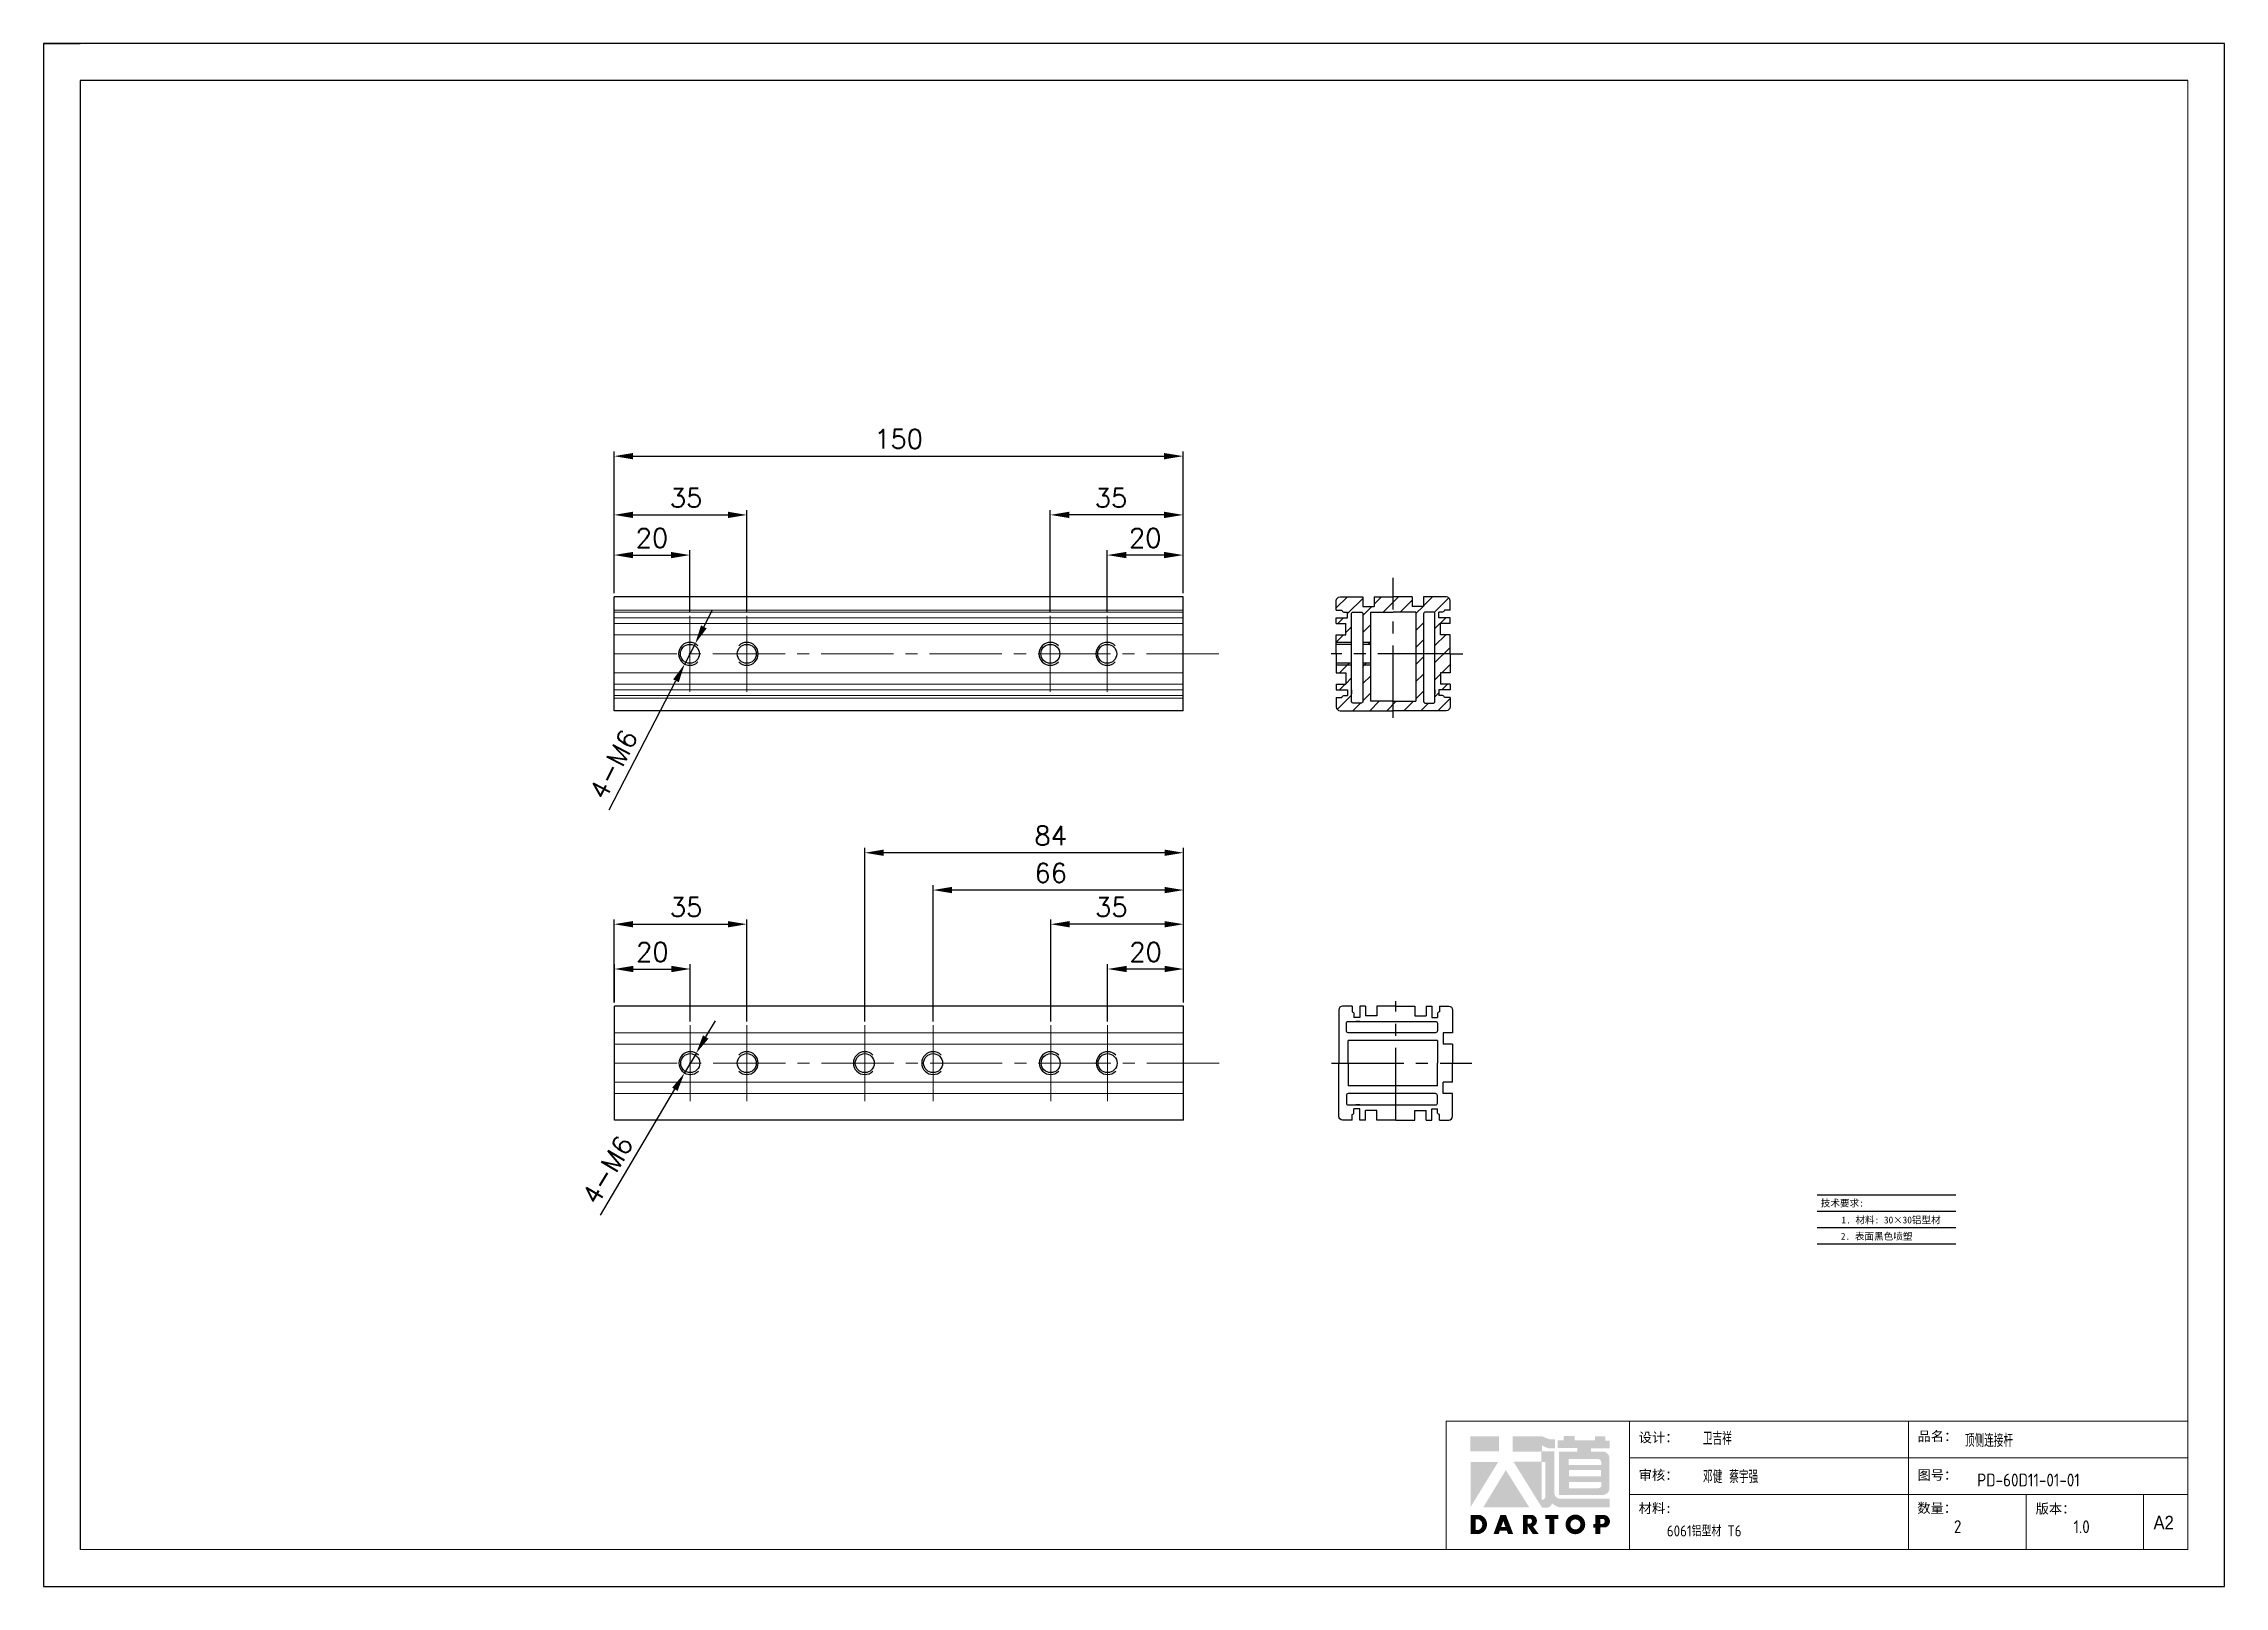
# Model space of a CAD drawing. Header units: millimetres. Extents: x -30327 to 34858, y 4015 to 75103.
# Drawn here: x -4780 to -4205, y 60062 to 60468 of the extents above; entities that cross this region are included whole.
import ezdxf
from ezdxf.enums import TextEntityAlignment as Align

# ---------------------------------------------------------------- set-up
doc = ezdxf.new("R2010")
doc.units = ezdxf.units.MM
doc.linetypes.add('CENTER2', pattern=[28.575, 19.05, -3.175, 3.175, -3.175])
doc.layers.add('A-TITLEBLOCK', color=7, linetype='Continuous', lineweight=18)
for name, color, linetype in [('print', 30, 'Continuous'), ('red', 1, 'CENTER2'), ('yellow', 2, 'Continuous')]:
    doc.layers.add(name, color=color, linetype=linetype)
doc.styles.add('GB', font='GBENOR.SHX', dxfattribs={"bigfont": 'gbcbig.shx'})
doc.styles.add('HZ', font='')
doc.styles.add('SLDTEXTSTYLE0', font='simfang.ttf', dxfattribs={"bigfont": 'bigfont'})
doc.styles.add('SLDTEXTSTYLE1', font='Gothic.ttf', dxfattribs={"width": 0.913})
doc.styles.get("Standard").update_dxf_attribs({"font": 'txt', "bigfont": 'gbcbig.shx'})
doc.styles.get('HZ').set_extended_font_data('SimSun')
doc.dimstyles.new('small', dxfattribs={"dimtxt": 5, "dimasz": 5, "dimexe": 1.25, "dimexo": 1, "dimgap": 2, "dimtad": 1, "dimtxsty": 'Standard', "dimcen": 2.5, "dimadec": 0, "dimazin": 0, "dimtfac": 1, "dimtmove": 0, "dimatfit": 3, "dimfxl": 0, "dimarcsym": 0})

msp = doc.modelspace()

# ---------------------------------------------------------------- texts
at = {"style": 'HZ'}
for s, height, p in [('技术要求:', 1.8059, (-4305.9306, 60163.0057)), ('     1. 材料: 30×30铝型材  ', 1.805895, (-4294.916, 60158.5575)), ('    2. 表面黑色喷塑          ', 1.805895, (-4293.1808, 60154.2577))]:
    msp.add_text(s, height=height, dxfattribs=at).set_placement(p, align=Align.MIDDLE_CENTER)

# ---------------------------------------------------------------- blocks, each defined once
blk = doc.blocks.new('*D101')
at = {"layer": 'Defpoints', "color": 0, "transparency": 16777216}
for p in [(-4608.29, 60310.38), (-4611.05, 60305.05)]:
    blk.add_point(p, dxfattribs=at)
at = {"layer": 'yellow', "color": 0, "lineweight": -2, "transparency": 16777216}
for p, q in [((-4606, 60314.82), (-4603.7, 60319.26)), ((-4608.29, 60310.38), (-4611.05, 60305.05)), ((-4630.97, 60266.57), (-4613.35, 60300.61))]:
    blk.add_line(p, q, dxfattribs=at)
at = {"layer": 'yellow', "color": 0, "transparency": 16777216}
for points in [[(-4606.74, 60315.2), (-4605.26, 60314.43), (-4608.29, 60310.38)], [(-4614.09, 60300.99), (-4612.61, 60300.23), (-4611.05, 60305.05)]]:
    blk.add_solid(points, dxfattribs=at)
at = {"layer": 'yellow', "color": 0, "lineweight": 9, "transparency": 16777216, "insert": (-4629.83, 60278.56), "char_height": 5, "attachment_point": 5, "rotation": 62.63176}
blk.add_mtext('4-M6', dxfattribs=at)
blk = doc.blocks.new('*D102')
at = {"layer": 'Defpoints', "color": 0, "transparency": 16777216}
for p in [(-4479.67, 60359.79), (-4629.67, 60322.71), (-4479.67, 60322.71)]:
    blk.add_point(p, dxfattribs=at)
at = {"layer": 'yellow', "color": 0, "lineweight": -2, "transparency": 16777216}
for p, q in [((-4629.67, 60323.71), (-4629.67, 60361.04)), ((-4479.67, 60323.71), (-4479.67, 60361.04)), ((-4624.67, 60359.79), (-4484.67, 60359.79))]:
    blk.add_line(p, q, dxfattribs=at)
at = {"layer": 'yellow', "color": 0, "transparency": 16777216}
for points in [[(-4624.67, 60360.62), (-4624.67, 60358.95), (-4629.67, 60359.79)], [(-4484.67, 60360.62), (-4484.67, 60358.95), (-4479.67, 60359.79)]]:
    blk.add_solid(points, dxfattribs=at)
at = {"layer": 'yellow', "color": 0, "lineweight": 9, "transparency": 16777216, "insert": (-4554.67, 60364.29), "char_height": 5, "attachment_point": 5}
blk.add_mtext('150', dxfattribs=at)
blk = doc.blocks.new('*D103')
at = {"layer": 'Defpoints', "color": 0, "transparency": 16777216}
for p in [(-4609.67, 60333.73), (-4629.67, 60322.71), (-4609.67, 60317.71)]:
    blk.add_point(p, dxfattribs=at)
at = {"layer": 'yellow', "color": 0, "lineweight": -2, "transparency": 16777216}
for p, q in [((-4629.67, 60323.71), (-4629.67, 60334.98)), ((-4624.67, 60333.73), (-4614.67, 60333.73)), ((-4609.67, 60318.71), (-4609.67, 60334.98))]:
    blk.add_line(p, q, dxfattribs=at)
at = {"layer": 'yellow', "color": 0, "transparency": 16777216}
for points in [[(-4624.67, 60334.56), (-4624.67, 60332.9), (-4629.67, 60333.73)], [(-4614.67, 60334.56), (-4614.67, 60332.9), (-4609.67, 60333.73)]]:
    blk.add_solid(points, dxfattribs=at)
at = {"layer": 'yellow', "color": 0, "lineweight": 9, "transparency": 16777216, "insert": (-4619.67, 60338.23), "char_height": 5, "attachment_point": 5}
blk.add_mtext('20', dxfattribs=at)
blk = doc.blocks.new('*D104')
at = {"layer": 'Defpoints', "color": 0, "transparency": 16777216}
for p in [(-4609.57, 60224.68), (-4629.57, 60214.88), (-4609.57, 60209.88)]:
    blk.add_point(p, dxfattribs=at)
at = {"layer": 'yellow', "color": 0, "lineweight": -2, "transparency": 16777216}
for p, q in [((-4629.57, 60215.88), (-4629.57, 60225.93)), ((-4624.57, 60224.68), (-4614.57, 60224.68)), ((-4609.57, 60210.88), (-4609.57, 60225.93))]:
    blk.add_line(p, q, dxfattribs=at)
at = {"layer": 'yellow', "color": 0, "transparency": 16777216}
for points in [[(-4624.57, 60225.52), (-4624.57, 60223.85), (-4629.57, 60224.68)], [(-4614.57, 60225.52), (-4614.57, 60223.85), (-4609.57, 60224.68)]]:
    blk.add_solid(points, dxfattribs=at)
at = {"layer": 'yellow', "color": 0, "lineweight": 9, "transparency": 16777216, "insert": (-4619.57, 60229.18), "char_height": 5, "attachment_point": 5}
blk.add_mtext('20', dxfattribs=at)
blk = doc.blocks.new('*D105')
at = {"layer": 'Defpoints', "color": 0, "transparency": 16777216}
for p in [(-4608.04, 60202.46), (-4611.09, 60197.29)]:
    blk.add_point(p, dxfattribs=at)
at = {"layer": 'yellow', "color": 0, "lineweight": -2, "transparency": 16777216}
for p, q in [((-4605.5, 60206.77), (-4602.96, 60211.07)), ((-4608.04, 60202.46), (-4611.09, 60197.29)), ((-4633.21, 60159.84), (-4613.64, 60192.99))]:
    blk.add_line(p, q, dxfattribs=at)
at = {"layer": 'yellow', "color": 0, "transparency": 16777216}
for points in [[(-4606.22, 60207.19), (-4604.78, 60206.34), (-4608.04, 60202.46)], [(-4614.35, 60193.41), (-4612.92, 60192.56), (-4611.09, 60197.29)]]:
    blk.add_solid(points, dxfattribs=at)
at = {"layer": 'yellow', "color": 0, "lineweight": 9, "transparency": 16777216, "insert": (-4631.41, 60171.74), "char_height": 5, "attachment_point": 5, "rotation": 59.44139}
blk.add_mtext('4-M6', dxfattribs=at)
blk = doc.blocks.new('*D106')
at = {"layer": 'Defpoints', "color": 0, "transparency": 16777216}
for p in [(-4499.67, 60333.73), (-4479.67, 60322.71), (-4499.67, 60317.71)]:
    blk.add_point(p, dxfattribs=at)
at = {"layer": 'yellow', "color": 0, "lineweight": -2, "transparency": 16777216}
for p, q in [((-4499.67, 60318.71), (-4499.67, 60334.98)), ((-4484.67, 60333.73), (-4494.67, 60333.73)), ((-4479.67, 60323.71), (-4479.67, 60334.98))]:
    blk.add_line(p, q, dxfattribs=at)
at = {"layer": 'yellow', "color": 0, "transparency": 16777216}
for points in [[(-4494.67, 60334.56), (-4494.67, 60332.9), (-4499.67, 60333.73)], [(-4484.67, 60334.56), (-4484.67, 60332.9), (-4479.67, 60333.73)]]:
    blk.add_solid(points, dxfattribs=at)
at = {"layer": 'yellow', "color": 0, "lineweight": 9, "transparency": 16777216, "insert": (-4489.67, 60338.23), "char_height": 5, "attachment_point": 5}
blk.add_mtext('20', dxfattribs=at)
blk = doc.blocks.new('*D107')
at = {"layer": 'Defpoints', "color": 0, "transparency": 16777216}
for p in [(-4499.57, 60224.68), (-4479.57, 60214.88), (-4499.57, 60209.88)]:
    blk.add_point(p, dxfattribs=at)
at = {"layer": 'yellow', "color": 0, "lineweight": -2, "transparency": 16777216}
for p, q in [((-4499.57, 60210.88), (-4499.57, 60225.93)), ((-4484.57, 60224.68), (-4494.57, 60224.68)), ((-4479.57, 60215.88), (-4479.57, 60225.93))]:
    blk.add_line(p, q, dxfattribs=at)
at = {"layer": 'yellow', "color": 0, "transparency": 16777216}
for points in [[(-4494.57, 60225.52), (-4494.57, 60223.85), (-4499.57, 60224.68)], [(-4484.57, 60225.52), (-4484.57, 60223.85), (-4479.57, 60224.68)]]:
    blk.add_solid(points, dxfattribs=at)
at = {"layer": 'yellow', "color": 0, "lineweight": 9, "transparency": 16777216, "insert": (-4489.57, 60229.18), "char_height": 5, "attachment_point": 5}
blk.add_mtext('20', dxfattribs=at)
blk = doc.blocks.new('*D350')
at = {"layer": 'Defpoints', "color": 0, "transparency": 16777216}
for p in [(-4514.67, 60344.31), (-4479.67, 60322.71), (-4514.67, 60317.71)]:
    blk.add_point(p, dxfattribs=at)
at = {"layer": 'yellow', "color": 0, "lineweight": -2, "transparency": 16777216}
for p, q in [((-4514.67, 60318.71), (-4514.67, 60345.56)), ((-4484.67, 60344.31), (-4509.67, 60344.31)), ((-4479.67, 60323.71), (-4479.67, 60345.56))]:
    blk.add_line(p, q, dxfattribs=at)
at = {"layer": 'yellow', "color": 0, "transparency": 16777216}
for points in [[(-4509.67, 60345.15), (-4509.67, 60343.48), (-4514.67, 60344.31)], [(-4484.67, 60345.15), (-4484.67, 60343.48), (-4479.67, 60344.31)]]:
    blk.add_solid(points, dxfattribs=at)
at = {"layer": 'yellow', "color": 0, "lineweight": 9, "transparency": 16777216, "insert": (-4498.67, 60348.81), "char_height": 5, "attachment_point": 5}
blk.add_mtext('35', dxfattribs=at)
blk = doc.blocks.new('*D351')
at = {"layer": 'Defpoints', "color": 0, "transparency": 16777216}
for p in [(-4594.67, 60344.31), (-4629.67, 60322.71), (-4594.67, 60317.71)]:
    blk.add_point(p, dxfattribs=at)
at = {"layer": 'yellow', "color": 0, "lineweight": -2, "transparency": 16777216}
for p, q in [((-4629.67, 60323.71), (-4629.67, 60345.56)), ((-4624.67, 60344.31), (-4599.67, 60344.31)), ((-4594.67, 60318.71), (-4594.67, 60345.56))]:
    blk.add_line(p, q, dxfattribs=at)
at = {"layer": 'yellow', "color": 0, "transparency": 16777216}
for points in [[(-4624.67, 60345.15), (-4624.67, 60343.48), (-4629.67, 60344.31)], [(-4599.67, 60345.15), (-4599.67, 60343.48), (-4594.67, 60344.31)]]:
    blk.add_solid(points, dxfattribs=at)
at = {"layer": 'yellow', "color": 0, "lineweight": 9, "transparency": 16777216, "insert": (-4610.67, 60348.81), "char_height": 5, "attachment_point": 5}
blk.add_mtext('35', dxfattribs=at)
blk = doc.blocks.new('*D352')
at = {"layer": 'Defpoints', "color": 0, "transparency": 16777216}
for p in [(-4514.57, 60236.48), (-4479.57, 60214.88), (-4514.57, 60209.88)]:
    blk.add_point(p, dxfattribs=at)
at = {"layer": 'yellow', "color": 0, "lineweight": -2, "transparency": 16777216}
for p, q in [((-4514.57, 60210.88), (-4514.57, 60237.73)), ((-4484.57, 60236.48), (-4509.57, 60236.48)), ((-4479.57, 60215.88), (-4479.57, 60237.73))]:
    blk.add_line(p, q, dxfattribs=at)
at = {"layer": 'yellow', "color": 0, "transparency": 16777216}
for points in [[(-4509.57, 60237.31), (-4509.57, 60235.64), (-4514.57, 60236.48)], [(-4484.57, 60237.31), (-4484.57, 60235.64), (-4479.57, 60236.48)]]:
    blk.add_solid(points, dxfattribs=at)
at = {"layer": 'yellow', "color": 0, "lineweight": 9, "transparency": 16777216, "insert": (-4498.57, 60240.98), "char_height": 5, "attachment_point": 5}
blk.add_mtext('35', dxfattribs=at)
blk = doc.blocks.new('*D353')
at = {"layer": 'Defpoints', "color": 0, "transparency": 16777216}
for p in [(-4594.67, 60236.48), (-4629.67, 60214.88), (-4594.67, 60209.88)]:
    blk.add_point(p, dxfattribs=at)
at = {"layer": 'yellow', "color": 0, "lineweight": -2, "transparency": 16777216}
for p, q in [((-4629.67, 60215.88), (-4629.67, 60237.73)), ((-4624.67, 60236.48), (-4599.67, 60236.48)), ((-4594.67, 60210.88), (-4594.67, 60237.73))]:
    blk.add_line(p, q, dxfattribs=at)
at = {"layer": 'yellow', "color": 0, "transparency": 16777216}
for points in [[(-4624.67, 60237.31), (-4624.67, 60235.64), (-4629.67, 60236.48)], [(-4599.67, 60237.31), (-4599.67, 60235.64), (-4594.67, 60236.48)]]:
    blk.add_solid(points, dxfattribs=at)
at = {"layer": 'yellow', "color": 0, "lineweight": 9, "transparency": 16777216, "insert": (-4610.67, 60240.98), "char_height": 5, "attachment_point": 5}
blk.add_mtext('35', dxfattribs=at)
blk = doc.blocks.new('*D1004')
at = {"layer": 'Defpoints', "color": 0, "transparency": 16777216}
for p in [(-4545.57, 60245.48), (-4479.57, 60214.88), (-4545.57, 60209.88)]:
    blk.add_point(p, dxfattribs=at)
at = {"layer": 'yellow', "color": 0, "lineweight": -2, "transparency": 16777216}
for p, q in [((-4545.57, 60210.88), (-4545.57, 60246.73)), ((-4484.57, 60245.48), (-4540.57, 60245.48)), ((-4479.57, 60215.88), (-4479.57, 60246.73))]:
    blk.add_line(p, q, dxfattribs=at)
at = {"layer": 'yellow', "color": 0, "transparency": 16777216}
for points in [[(-4540.57, 60246.31), (-4540.57, 60244.64), (-4545.57, 60245.48)], [(-4484.57, 60246.31), (-4484.57, 60244.64), (-4479.57, 60245.48)]]:
    blk.add_solid(points, dxfattribs=at)
at = {"layer": 'yellow', "color": 0, "lineweight": 9, "transparency": 16777216, "insert": (-4514.57, 60249.98), "char_height": 5, "attachment_point": 5}
blk.add_mtext('66', dxfattribs=at)
blk = doc.blocks.new('*D1005')
at = {"layer": 'Defpoints', "color": 0, "transparency": 16777216}
for p in [(-4563.57, 60255.31), (-4479.57, 60214.88), (-4563.57, 60209.88)]:
    blk.add_point(p, dxfattribs=at)
at = {"layer": 'yellow', "color": 0, "lineweight": -2, "transparency": 16777216}
for p, q in [((-4563.57, 60210.88), (-4563.57, 60256.56)), ((-4479.57, 60215.88), (-4479.57, 60256.56)), ((-4484.57, 60255.31), (-4558.57, 60255.31))]:
    blk.add_line(p, q, dxfattribs=at)
at = {"layer": 'yellow', "color": 0, "transparency": 16777216}
for points in [[(-4558.57, 60256.14), (-4558.57, 60254.48), (-4563.57, 60255.31)], [(-4484.57, 60256.14), (-4484.57, 60254.48), (-4479.57, 60255.31)]]:
    blk.add_solid(points, dxfattribs=at)
at = {"layer": 'yellow', "color": 0, "lineweight": 9, "transparency": 16777216, "insert": (-4514.57, 60259.81), "char_height": 5, "attachment_point": 5}
blk.add_mtext('84', dxfattribs=at)
blk = doc.blocks.new('Dartop Logo')
at = {"true_color": 0xc40018}
h = blk.add_hatch(color=12, dxfattribs=at)
h.set_gradient(color1=(196, 0, 24), color2=(196, 0, 24), tint=1)
h.paths.add_polyline_path([(30.39, -3.87), (33.08, -5.04), (35.99, -5.04), (35.99, -1.19), (33.59, -1.19), (30.46, 0.05), (17.94, 0.05), (17.94, -6.46), (30.12, -6.46), (30.12, -6.59), (30.12, -10.75), (18.31, -10.75), (30.46, -30.31), (32.87, -30.31, 0.279375), (34.63, -28.6), (34.63, -28.51), (34.84, -28.51, 0.143145), (38.15, -30.2), (59.27, -30.2), (59.27, -26.49), (38.06, -26.49, -0.414214), (35.75, -24.18), (35.75, -6.26), (30.39, -6.26)])
h.paths.add_polyline_path([(30.25, -10.84), (31.8, -10.84), (31.8, -26.02, -0.088936), (30.9, -26.94), (30.24, -26.94)], flags=16)
h = blk.add_hatch(color=12, dxfattribs=at)
h.set_gradient(color1=(196, 0, 24), color2=(196, 0, 24), tint=1)
h.paths.add_polyline_path([(59.24, -1.73), (57.36, -1.73), (57.36, 0.06), (53.06, 0.06), (53.06, -1.64), (44.29, -1.64), (44.29, 0.15), (39.7, 0.15), (39.7, -1.67), (37.16, -1.67), (37.16, -4.97), (45.54, -4.97), (45.54, -6.42), (37.73, -6.42), (37.73, -24.88), (56.26, -24.88, 0.414214), (59.15, -21.99), (59.15, -9.35, 0.414214), (56.26, -6.46), (51.36, -6.46), (51.36, -5.03), (59.24, -5.03)])
h.paths.add_polyline_path([(54.21, -9.59, -0.414214), (55.66, -11.04), (55.66, -12.1), (41.79, -12.1), (41.79, -9.59)], flags=16)
h.paths.add_polyline_path([(55.57, -14.33), (55.57, -17.01), (41.88, -17.01), (41.88, -14.33)], flags=16)
h.paths.add_polyline_path([(55.75, -19.43), (55.75, -20.57, -0.414214), (54.3, -22.02), (41.88, -22.02), (41.88, -19.43)], flags=16)
h = blk.add_hatch(color=12, dxfattribs=at)
h.set_gradient(color1=(196, 0, 24), color2=(196, 0, 24), tint=1)
h.paths.add_polyline_path([(12.18, 0), (0, 0), (0, -6.37), (12.18, -6.37)])
h = blk.add_hatch(color=12, dxfattribs=at)
h.set_gradient(color1=(196, 0, 24), color2=(196, 0, 24), tint=1)
h.paths.add_polyline_path([(11.79, -10.83), (0.03, -10.83), (0.03, -30.03)])
h = blk.add_hatch(color=12, dxfattribs=at)
h.set_gradient(color1=(196, 0, 24), color2=(196, 0, 24), tint=1)
h.paths.add_polyline_path([(15.05, -14.31), (5.44, -30.15), (25.01, -30.15)])
at = {"true_color": 0x646464}
h = blk.add_hatch(color=251, dxfattribs=at)
h.set_gradient(color1=(100, 100, 100), color2=(100, 100, 100), tint=1)
h.paths.add_polyline_path([(4.15, -33.43), (0.11, -33.43), (0.11, -41.5), (3.51, -41.5, 0.793016)])
h.paths.add_polyline_path([(3.57, -39.73), (2.16, -39.73), (2.16, -35.19), (3.42, -35.19, -0.671361)], flags=16)
h = blk.add_hatch(color=251, dxfattribs=at)
h.set_gradient(color1=(100, 100, 100), color2=(100, 100, 100), tint=1)
h.paths.add_polyline_path([(15.08, -33.36), (12.78, -33.36), (9.82, -41.51), (12, -41.51), (12.51, -40.06), (15.46, -40.06), (15.99, -41.52), (18.19, -41.52)])
h.paths.add_polyline_path([(14.9, -38.51), (13.07, -38.51), (13.97, -35.95)], flags=16)
h = blk.add_hatch(color=251, dxfattribs=at)
h.set_gradient(color1=(100, 100, 100), color2=(100, 100, 100), tint=1)
h.paths.add_polyline_path([(26.27, -33.36), (22.3, -33.36), (22.3, -41.51), (24.4, -41.51), (24.4, -38.28), (26.55, -41.54), (29.09, -41.54), (26.61, -38.3, 0.744055)])
h.paths.add_polyline_path([(24.38, -37.08), (24.38, -34.94), (25.32, -34.94, -0.796809), (25.3, -37.08)], flags=16)
h = blk.add_hatch(color=251, dxfattribs=at)
h.set_gradient(color1=(100, 100, 100), color2=(100, 100, 100), tint=1)
h.paths.add_polyline_path([(37.44, -33.4), (31.88, -33.4), (31.88, -35.16), (33.61, -35.16), (33.61, -41.52), (35.69, -41.52), (35.69, -35.16), (37.44, -35.16)])
h = blk.add_hatch(color=251, dxfattribs=at)
h.set_gradient(color1=(100, 100, 100), color2=(100, 100, 100), tint=1)
h.paths.add_polyline_path([(40.46, -37.41, 1), (48.83, -37.41, 1)])
h.paths.add_polyline_path([(46.8, -37.41, -1), (42.5, -37.41, -1)], flags=16)
h = blk.add_hatch(color=251, dxfattribs=at)
h.set_gradient(color1=(100, 100, 100), color2=(100, 100, 100), tint=1)
h.paths.add_polyline_path([(56.85, -33.38), (56.73, -33.38), (53.19, -33.38), (53.19, -37.19), (52.26, -37.19), (52.26, -38.73), (53.18, -38.73), (53.18, -41.5), (55.24, -41.5), (55.24, -38.72), (57.51, -38.72, 0.812304)])
h.paths.add_polyline_path([(55.21, -37.18), (55.21, -35.05), (56.39, -35.05, -0.778213), (56.27, -37.18)], flags=16)
blk = doc.blocks.new('DT-A2-TITLE')
for p, q in [((594, 420), (0, 420)), ((0, 420), (0, 420)), ((0, 420), (0, 0)), ((0, 420), (10, 420)), ((594, 0), (594, 420)), ((10, 410), (10, 10)), ((584, 410), (10, 410))]:
    blk.add_line(p, q)
at = {"layer": 'A-TITLEBLOCK', "color": 7}
for p, q in [((584, 410), (584, 10)), ((594, 0), (594, 297)), ((382, 10), (382, 45)), ((584, 45), (382, 45)), ((432, 45), (432, 10)), ((508, 45), (508, 10)), ((584, 35), (432, 35)), ((432, 25), (584.08, 25)), ((540, 10), (540, 25)), ((572, 10), (572, 25)), ((10, 10), (584, 10)), ((0, 0), (594, 0))]:
    blk.add_line(p, q, dxfattribs=at)
at = {"layer": 'A-TITLEBLOCK', "xscale": 0.6400000000000001, "yscale": 0.6400000000000001, "zscale": 0.6400000000000001}
blk.add_blockref('Dartop Logo', (388.65, 40.81), dxfattribs=at)
at = {"style": 'GB'}
for tag, p, height in [('#设计', (451.96, 38.52), 3.5), ('#品名', (523.32, 37.95), 3.5), ('#审核', (451.99, 28.1), 3.5), ('#图号', (526.67, 27.2), 3.5), ('#数量', (520.33, 14.51), 3.5), ('#版本', (552.92, 14.47), 3.5), ('#材料说明', (442.15, 13.59), 3)]:
    blk.add_attdef(tag, p, '', height=height, dxfattribs=at)
at = {"layer": 'A-TITLEBLOCK', "color": 7, "attachment_point": 1}
for s, insert, char_height, style in [('设计：', (434.47, 41.87), 2.646, 'SLDTEXTSTYLE0'), ('品名：', (510.43, 42.19), 2.646, 'SLDTEXTSTYLE0'), ('审核：', (434.47, 31.64), 2.646, 'SLDTEXTSTYLE0'), ('图号：', (510.4, 31.66), 2.646, 'SLDTEXTSTYLE0'), ('材料:', (434.47, 22.62), 2.646, 'SLDTEXTSTYLE0'), ('数量：', (510.35, 22.64), 2.646, 'SLDTEXTSTYLE0'), ('版本：', (542.59, 22.48), 2.646, 'SLDTEXTSTYLE0'), ('A2', (574.7, 19.21), 3.704, 'SLDTEXTSTYLE1')]:
    blk.add_mtext(s, dxfattribs=dict(at, insert=insert, char_height=char_height, style=style))

# ---------------------------------------------------------------- dimensions: what is measured, and where the dimension line sits
at = {"layer": 'yellow', "lineweight": 9}
for base, p1, p2, picture, middle in [((-4479.6738, 60359.7876), (-4629.6738, 60322.7131), (-4479.6738, 60322.7131), '*D102', (-4554.6738, 60359.7876)), ((-4594.6738, 60344.3117), (-4629.6738, 60322.7131), (-4594.6738, 60317.7131), '*D351', (-4610.6738, 60344.3117)), ((-4609.6738, 60333.7307), (-4629.6738, 60322.7131), (-4609.6738, 60317.7131), '*D103', (-4619.6738, 60333.7307)), ((-4594.6738, 60236.4758), (-4629.6738, 60214.8772), (-4594.6738, 60209.8772), '*D353', (-4610.6738, 60236.4758))]:
    dim = msp.add_linear_dim(base=base, p1=p1, p2=p2, dimstyle='small', dxfattribs=at)
    dim.commit()
    dim.dimension.update_dxf_attribs({"geometry": picture, "text_midpoint": middle, "dimtype": 160})
for base, p1, p2, picture, middle in [((-4514.6738, 60344.3117), (-4479.6738, 60322.7131), (-4514.6738, 60317.7131), '*D350', (-4498.6738, 60344.3117)), ((-4499.6738, 60333.7307), (-4479.6738, 60322.7131), (-4499.6738, 60317.7131), '*D106', (-4489.6738, 60333.7307)), ((-4563.5738, 60255.3091), (-4479.5696, 60214.8772), (-4563.5738, 60209.8772), '*D1005', (-4514.5738, 60255.3091)), ((-4545.5738, 60245.4758), (-4479.5696, 60214.8772), (-4545.5738, 60209.8772), '*D1004', (-4514.5738, 60245.4758)), ((-4514.5738, 60236.4758), (-4479.5696, 60214.8772), (-4514.5738, 60209.8772), '*D352', (-4498.5738, 60236.4758))]:
    dim = msp.add_linear_dim(base=base, p1=p1, p2=p2, angle=180, dimstyle='small', dxfattribs=at)
    dim.commit()
    dim.dimension.update_dxf_attribs({"geometry": picture, "text_midpoint": middle, "dimtype": 160})
for p1, p2, picture, middle in [((-4608.2947, 60310.3773), (-4611.0529, 60305.0489), '*D101', (-4625.8356, 60276.4915)), ((-4608.0443, 60202.4605), (-4611.0948, 60197.2938), '*D105', (-4627.5337, 60169.4513))]:
    dim = msp.add_diameter_dim_2p(p1=p1, p2=p2, text='4-M6', dimstyle='small', dxfattribs=at)
    dim.commit()
    dim.dimension.update_dxf_attribs({"geometry": picture, "text_midpoint": middle, "dimtype": 163})
dim = msp.add_linear_dim(base=(-4609.5696, 60224.6835), p1=(-4629.5696, 60214.8772), p2=(-4609.5696, 60209.8772), dimstyle='small', dxfattribs=at)
dim.commit()
dim.dimension.update_dxf_attribs({"geometry": '*D104', "text_midpoint": (-4619.5696, 60229.1835)})
dim = msp.add_linear_dim(base=(-4499.5696, 60224.6835), p1=(-4479.5696, 60214.8772), p2=(-4499.5696, 60209.8772), angle=180, dimstyle='small', dxfattribs=at)
dim.commit()
dim.dimension.update_dxf_attribs({"geometry": '*D107', "text_midpoint": (-4489.5696, 60229.1835)})

# ---------------------------------------------------------------- hatches: boundary and pattern name
at = {"layer": 'yellow'}
h = msp.add_hatch(dxfattribs=at)
h.set_pattern_fill('ANSI31', color=256, angle=180, style=0)
h.set_pattern_definition([(225, (-3601.8236, 60892.3586), (2.245064, -2.245064), [])])
h.paths.add_polyline_path([(-4432.8014, 60294.7131), (-4434.8014, 60294.7131, -0.41421356), (-4435.3014, 60295.2131), (-4435.3014, 60304.7131), (-4439.3014, 60304.7131), (-4439.3014, 60302.7131), (-4436.8014, 60302.7131), (-4436.8014, 60299.7131), (-4439.3014, 60299.7131), (-4439.3014, 60298.2131), (-4436.3014, 60298.2131), (-4436.3014, 60296.7131), (-4436.8014, 60296.7131), (-4437.3014, 60296.7131, 0.41421356), (-4437.8014, 60296.2131), (-4439.3014, 60296.2131), (-4439.3014, 60293.7131, 0.41421356), (-4438.3014, 60292.7131), (-4424.3014, 60292.7131), (-4424.3014, 60295.2131), (-4430.3014, 60295.2131), (-4430.3014, 60304.7131), (-4432.3014, 60304.7131), (-4432.3014, 60295.2131, -0.41421356)])
h.paths.add_polyline_path([(-4432.3014, 60305.2131), (-4432.3014, 60304.7131), (-4430.3014, 60304.7131), (-4430.3014, 60305.2131)])
h.paths.add_polyline_path([(-4435.3014, 60304.7131), (-4435.3014, 60305.2131), (-4439.3014, 60305.2131), (-4439.3014, 60304.7131)])
h.paths.add_polyline_path([(-4439.3014, 60310.7131), (-4439.3014, 60310.2131), (-4435.3014, 60310.2131), (-4435.3014, 60310.7131)])
h.paths.add_polyline_path([(-4432.3014, 60310.7131), (-4432.3014, 60310.2131), (-4430.3014, 60310.2131), (-4430.3014, 60310.7131)])
h.paths.add_polyline_path([(-4432.3014, 60310.7131), (-4430.3014, 60310.7131), (-4430.3014, 60318.7131), (-4429.3014, 60318.7131), (-4424.3014, 60318.7131), (-4424.3014, 60322.7131), (-4429.3014, 60322.7131), (-4429.3014, 60320.2131), (-4432.3014, 60320.2131), (-4432.3014, 60322.7131), (-4438.3014, 60322.7131, 0.41421356), (-4439.3014, 60321.7131), (-4439.3014, 60319.2131), (-4437.8014, 60319.2131, 0.41421356), (-4437.3014, 60318.7131), (-4436.8014, 60318.7131), (-4436.3014, 60318.7131), (-4436.3014, 60317.2131), (-4439.3014, 60317.2131), (-4439.3014, 60315.7131), (-4436.8014, 60315.7131), (-4436.8014, 60312.7131), (-4439.3014, 60312.7131), (-4439.3014, 60310.7131), (-4435.3014, 60310.7131), (-4435.3014, 60318.2131, -0.41421356), (-4434.8014, 60318.7131), (-4432.8014, 60318.7131, -0.41421356), (-4432.3014, 60318.2131)])
h.paths.add_polyline_path([(-4419.3014, 60318.7131), (-4418.3014, 60318.7131), (-4418.3014, 60307.7131), (-4416.3014, 60307.7131), (-4416.3014, 60318.2131, -0.41421356), (-4415.8014, 60318.7131), (-4413.8014, 60318.7131, -0.41421356), (-4413.3014, 60318.2131), (-4413.3014, 60307.7131), (-4409.3014, 60307.7131), (-4409.3014, 60312.7131), (-4411.8014, 60312.7131), (-4411.8014, 60315.7131), (-4409.3014, 60315.7131), (-4409.3014, 60317.2131), (-4412.3014, 60317.2131), (-4412.3014, 60318.7131), (-4411.8014, 60318.7131), (-4411.3014, 60318.7131, 0.41421356), (-4410.8014, 60319.2131), (-4409.3014, 60319.2131), (-4409.3014, 60321.7131, 0.41421356), (-4410.3014, 60322.7131), (-4416.3014, 60322.7131), (-4416.3014, 60320.2131), (-4419.3014, 60320.2131), (-4419.3014, 60322.7131), (-4424.3014, 60322.7131), (-4424.3014, 60318.7131)])
h.paths.add_polyline_path([(-4418.3014, 60295.2131), (-4424.3014, 60295.2131), (-4424.3014, 60292.7131), (-4410.3014, 60292.7131, 0.41421356), (-4409.3014, 60293.7131), (-4409.3014, 60296.2131), (-4410.8014, 60296.2131, 0.41421356), (-4411.3014, 60296.7131), (-4411.8014, 60296.7131), (-4412.3014, 60296.7131), (-4412.3014, 60298.2131), (-4409.3014, 60298.2131), (-4409.3014, 60299.7131), (-4411.8014, 60299.7131), (-4411.8014, 60302.7131), (-4409.3014, 60302.7131), (-4409.3014, 60307.7131), (-4413.3014, 60307.7131), (-4413.3014, 60295.2131, -0.41421356), (-4413.8014, 60294.7131), (-4415.8014, 60294.7131, -0.41421356), (-4416.3014, 60295.2131), (-4416.3014, 60307.7131), (-4418.3014, 60307.7131)])

# ---------------------------------------------------------------- linework, layer by layer
for p, q in [((-4479.6738, 60322.7131), (-4629.6738, 60322.7131)), ((-4629.6738, 60292.7131), (-4629.6738, 60322.7131)), ((-4479.6738, 60292.7131), (-4479.6738, 60322.7131)), ((-4432.3014, 60320.2131), (-4429.3014, 60320.2131)), ((-4429.3014, 60322.7131), (-4424.3014, 60322.7131)), ((-4419.3014, 60322.7131), (-4424.3014, 60322.7131)), ((-4416.3014, 60320.2131), (-4419.3014, 60320.2131)), ((-4439.3014, 60319.2131), (-4437.8014, 60319.2131)), ((-4439.3014, 60317.2131), (-4436.3014, 60317.2131)), ((-4439.3014, 60315.7131), (-4439.3014, 60317.2131)), ((-4439.3014, 60315.7131), (-4436.8014, 60315.7131)), ((-4436.8014, 60318.7131), (-4436.3014, 60318.7131)), ((-4436.8014, 60312.7131), (-4436.8014, 60315.7131)), ((-4436.3014, 60317.2131), (-4436.3014, 60318.7131)), ((-4435.3014, 60317.2131), (-4435.3014, 60318.2131)), ((-4430.3014, 60318.7131), (-4429.3014, 60318.7131)), ((-4429.3014, 60318.7131), (-4424.3014, 60318.7131)), ((-4419.3014, 60318.7131), (-4424.3014, 60318.7131)), ((-4418.3014, 60318.7131), (-4419.3014, 60318.7131)), ((-4413.3014, 60317.2131), (-4413.3014, 60318.2131)), ((-4412.3014, 60317.2131), (-4412.3014, 60318.7131)), ((-4411.8014, 60318.7131), (-4412.3014, 60318.7131)), ((-4409.3014, 60317.2131), (-4412.3014, 60317.2131)), ((-4411.8014, 60312.7131), (-4411.8014, 60315.7131)), ((-4409.3014, 60315.7131), (-4411.8014, 60315.7131)), ((-4409.3014, 60319.2131), (-4410.8014, 60319.2131)), ((-4409.3014, 60315.7131), (-4409.3014, 60317.2131)), ((-4439.3014, 60312.7131), (-4436.8014, 60312.7131)), ((-4439.3014, 60307.7131), (-4439.3014, 60312.7131)), ((-4435.3014, 60310.7131), (-4439.3014, 60310.7131)), ((-4435.3014, 60310.2131), (-4439.3014, 60310.2131)), ((-4430.3014, 60310.7131), (-4432.3014, 60310.7131)), ((-4430.3014, 60310.2131), (-4432.3014, 60310.2131)), ((-4409.3014, 60312.7131), (-4411.8014, 60312.7131)), ((-4409.3014, 60307.7131), (-4409.3014, 60312.7131)), ((-4439.3014, 60307.7131), (-4439.3014, 60302.7131)), ((-4435.3014, 60305.2131), (-4439.3014, 60305.2131)), ((-4435.3014, 60304.7131), (-4439.3014, 60304.7131)), ((-4439.3014, 60302.7131), (-4436.8014, 60302.7131)), ((-4436.8014, 60302.7131), (-4436.8014, 60299.7131)), ((-4430.3014, 60305.2131), (-4432.3014, 60305.2131)), ((-4430.3014, 60304.7131), (-4432.3014, 60304.7131)), ((-4409.3014, 60302.7131), (-4411.8014, 60302.7131)), ((-4411.8014, 60302.7131), (-4411.8014, 60299.7131)), ((-4409.3014, 60307.7131), (-4409.3014, 60302.7131)), ((-4439.3014, 60299.7131), (-4436.8014, 60299.7131)), ((-4439.3014, 60299.7131), (-4439.3014, 60298.2131)), ((-4439.3014, 60298.2131), (-4436.3014, 60298.2131)), ((-4436.3014, 60298.2131), (-4436.3014, 60296.7131)), ((-4435.3014, 60298.2131), (-4435.3014, 60297.2131)), ((-4413.3014, 60298.2131), (-4413.3014, 60297.2131)), ((-4412.3014, 60298.2131), (-4412.3014, 60296.7131)), ((-4409.3014, 60298.2131), (-4412.3014, 60298.2131)), ((-4409.3014, 60299.7131), (-4411.8014, 60299.7131)), ((-4409.3014, 60299.7131), (-4409.3014, 60298.2131)), ((-4479.6738, 60292.7131), (-4629.6738, 60292.7131)), ((-4439.3014, 60296.2131), (-4437.8014, 60296.2131)), ((-4436.8014, 60296.7131), (-4436.3014, 60296.7131)), ((-4424.3014, 60295.2131), (-4430.3014, 60295.2131)), ((-4424.3014, 60295.2131), (-4418.3014, 60295.2131)), ((-4411.8014, 60296.7131), (-4412.3014, 60296.7131)), ((-4409.3014, 60296.2131), (-4410.8014, 60296.2131)), ((-4479.5696, 60214.8772), (-4629.5696, 60214.8772)), ((-4629.5696, 60184.8772), (-4629.5696, 60214.8772)), ((-4479.5696, 60184.8772), (-4479.5696, 60214.8772)), ((-4435.1336, 60214.8772), (-4435.1336, 60213.3772)), ((-4434.6336, 60212.3772), (-4434.6336, 60211.8772)), ((-4433.1336, 60211.8772), (-4434.6336, 60211.8772)), ((-4433.1336, 60210.8772), (-4434.1336, 60210.8772)), ((-4433.1336, 60214.8772), (-4433.1336, 60211.8772)), ((-4431.6336, 60214.8772), (-4433.1336, 60214.8772)), ((-4431.6336, 60214.8772), (-4431.6336, 60212.3772)), ((-4428.6336, 60212.3772), (-4431.6336, 60212.3772)), ((-4428.6336, 60214.8772), (-4428.6336, 60212.3772)), ((-4423.6336, 60214.8772), (-4428.6336, 60214.8772)), ((-4423.6336, 60214.8772), (-4418.6336, 60214.8772)), ((-4418.6336, 60214.8772), (-4418.6336, 60212.3772)), ((-4418.6336, 60212.3772), (-4415.6336, 60212.3772)), ((-4415.6336, 60214.8772), (-4415.6336, 60212.3772)), ((-4415.6336, 60214.8772), (-4414.1336, 60214.8772)), ((-4414.1336, 60214.8772), (-4414.1336, 60211.8772)), ((-4414.1336, 60211.8772), (-4412.6336, 60211.8772)), ((-4414.1336, 60210.8772), (-4413.1336, 60210.8772)), ((-4412.6336, 60212.3772), (-4412.6336, 60211.8772)), ((-4412.1336, 60214.8772), (-4412.1336, 60213.3772)), ((-4436.1336, 60199.8772), (-4436.1336, 60205.8772)), ((-4412.6336, 60205.8772), (-4412.6336, 60204.8772)), ((-4412.6336, 60204.8772), (-4412.6336, 60199.8772)), ((-4411.1336, 60207.8772), (-4411.1336, 60204.8772)), ((-4408.6336, 60204.8772), (-4408.6336, 60199.8772)), ((-4436.1336, 60199.8772), (-4436.1336, 60193.8772)), ((-4412.6336, 60194.8772), (-4412.6336, 60199.8772)), ((-4408.6336, 60194.8772), (-4408.6336, 60199.8772)), ((-4412.6336, 60193.8772), (-4412.6336, 60194.8772)), ((-4411.1336, 60191.8772), (-4411.1336, 60194.8772)), ((-4433.1336, 60187.8772), (-4434.6336, 60187.8772)), ((-4434.6336, 60187.3772), (-4434.6336, 60187.8772)), ((-4433.1336, 60188.8772), (-4434.1336, 60188.8772)), ((-4433.1336, 60184.8772), (-4433.1336, 60187.8772)), ((-4414.1336, 60188.8772), (-4413.1336, 60188.8772)), ((-4414.1336, 60184.8772), (-4414.1336, 60187.8772)), ((-4414.1336, 60187.8772), (-4412.6336, 60187.8772)), ((-4412.6336, 60187.3772), (-4412.6336, 60187.8772)), ((-4479.5696, 60184.8772), (-4629.5696, 60184.8772)), ((-4435.1336, 60184.8772), (-4435.1336, 60186.3772)), ((-4431.6336, 60184.8772), (-4433.1336, 60184.8772)), ((-4428.6336, 60187.3772), (-4431.6336, 60187.3772)), ((-4431.6336, 60184.8772), (-4431.6336, 60187.3772)), ((-4428.6336, 60184.8772), (-4428.6336, 60187.3772)), ((-4423.6336, 60184.8772), (-4428.6336, 60184.8772)), ((-4423.6336, 60184.8772), (-4418.6336, 60184.8772)), ((-4418.6336, 60184.8772), (-4418.6336, 60187.3772)), ((-4418.6336, 60187.3772), (-4415.6336, 60187.3772)), ((-4415.6336, 60184.8772), (-4415.6336, 60187.3772)), ((-4415.6336, 60184.8772), (-4414.1336, 60184.8772)), ((-4412.1336, 60184.8772), (-4412.1336, 60186.3772))]:
    msp.add_line(p, q)
at = {"lineweight": 9}
for p, q in [((-4479.6738, 60319.2131), (-4629.6738, 60319.2131)), ((-4479.6738, 60318.7131), (-4629.6738, 60318.7131)), ((-4479.6738, 60317.2131), (-4629.6738, 60317.2131)), ((-4479.6738, 60315.7131), (-4629.6738, 60315.7131)), ((-4479.6738, 60312.7131), (-4629.6738, 60312.7131)), ((-4479.6738, 60302.7131), (-4629.6738, 60302.7131)), ((-4479.6738, 60299.7131), (-4629.6738, 60299.7131)), ((-4479.6738, 60298.2131), (-4629.6738, 60298.2131)), ((-4479.6738, 60296.7131), (-4629.6738, 60296.7131)), ((-4479.6738, 60296.0713), (-4629.6738, 60296.0713)), ((-4479.5696, 60207.8772), (-4629.5696, 60207.8772)), ((-4479.5696, 60204.8772), (-4629.5696, 60204.8772)), ((-4479.5696, 60194.8772), (-4629.5696, 60194.8772)), ((-4479.5696, 60191.8772), (-4629.5696, 60191.8772))]:
    msp.add_line(p, q, dxfattribs=at)
for points in [[(-4439.3014, 60319.2131), (-4439.3014, 60321.7131, -0.41421356), (-4438.3014, 60322.7131), (-4432.3014, 60322.7131)], [(-4409.3014, 60319.2131), (-4409.3014, 60321.7131, 0.41421356), (-4410.3014, 60322.7131), (-4416.3014, 60322.7131)], [(-4437.8014, 60319.2131), (-4437.8014, 60319.2131, 0.41421356), (-4437.3014, 60318.7131), (-4436.8014, 60318.7131)], [(-4410.8014, 60319.2131), (-4410.8014, 60319.2131, -0.41421356), (-4411.3014, 60318.7131), (-4411.8014, 60318.7131)], [(-4439.3014, 60296.2131), (-4439.3014, 60293.7131, 0.41421356), (-4438.3014, 60292.7131), (-4424.3014, 60292.7131)], [(-4437.8014, 60296.2131), (-4437.8014, 60296.2131, -0.41421356), (-4437.3014, 60296.7131), (-4436.8014, 60296.7131)], [(-4409.3014, 60296.2131), (-4409.3014, 60293.7131, -0.41421356), (-4410.3014, 60292.7131), (-4424.3014, 60292.7131)], [(-4410.8014, 60296.2131), (-4410.8014, 60296.2131, 0.41421356), (-4411.3014, 60296.7131), (-4411.8014, 60296.7131)], [(-4435.1336, 60214.8772), (-4437.6336, 60214.8772, 0.41421356), (-4438.6336, 60213.8772), (-4438.6336, 60199.8772)], [(-4435.1336, 60213.3772), (-4435.1336, 60213.3772, -0.41421356), (-4434.6336, 60212.8772), (-4434.6336, 60212.3772)], [(-4412.1336, 60213.3772), (-4412.1336, 60213.3772, 0.41421356), (-4412.6336, 60212.8772), (-4412.6336, 60212.3772)], [(-4412.1336, 60214.8772), (-4409.6336, 60214.8772, -0.41421356), (-4408.6336, 60213.8772), (-4408.6336, 60207.8772)], [(-4435.1336, 60184.8772), (-4437.6336, 60184.8772, -0.41421356), (-4438.6336, 60185.8772), (-4438.6336, 60199.8772)], [(-4412.1336, 60184.8772), (-4409.6336, 60184.8772, 0.41421356), (-4408.6336, 60185.8772), (-4408.6336, 60191.8772)], [(-4435.1336, 60186.3772), (-4435.1336, 60186.3772, 0.41421356), (-4434.6336, 60186.8772), (-4434.6336, 60187.3772)], [(-4412.1336, 60186.3772), (-4412.1336, 60186.3772, -0.41421356), (-4412.6336, 60186.8772), (-4412.6336, 60187.3772)]]:
    msp.add_lwpolyline(points, format="xyb")
for points in [[(-4432.3014, 60322.7131), (-4432.3014, 60320.2131)], [(-4429.3014, 60322.7131), (-4429.3014, 60320.2131)], [(-4419.3014, 60322.7131), (-4419.3014, 60320.2131)], [(-4416.3014, 60322.7131), (-4416.3014, 60320.2131)], [(-4430.3014, 60318.7131), (-4430.3014, 60295.2131)], [(-4418.3014, 60318.7131), (-4418.3014, 60295.2131)], [(-4412.6336, 60205.8772), (-4436.1336, 60205.8772)], [(-4408.6336, 60207.8772), (-4411.1336, 60207.8772)], [(-4408.6336, 60204.8772), (-4411.1336, 60204.8772)], [(-4412.6336, 60193.8772), (-4436.1336, 60193.8772)], [(-4408.6336, 60194.8772), (-4411.1336, 60194.8772)], [(-4408.6336, 60191.8772), (-4411.1336, 60191.8772)]]:
    msp.add_lwpolyline(points)
for points in [[(-4435.3014, 60295.2131), (-4435.3014, 60318.2131, -0.41421356), (-4434.8014, 60318.7131), (-4432.8014, 60318.7131, -0.41421356), (-4432.3014, 60318.2131), (-4432.3014, 60295.2131, -0.41421356), (-4432.8014, 60294.7131), (-4434.8014, 60294.7131, -0.41421356)], [(-4413.3014, 60295.2131), (-4413.3014, 60318.2131, 0.41421356), (-4413.8014, 60318.7131), (-4415.8014, 60318.7131, 0.41421356), (-4416.3014, 60318.2131), (-4416.3014, 60295.2131, 0.41421356), (-4415.8014, 60294.7131), (-4413.8014, 60294.7131, 0.41421356)], [(-4436.1336, 60210.8772), (-4413.1336, 60210.8772, -0.41421356), (-4412.6336, 60210.3772), (-4412.6336, 60208.3772, -0.41421356), (-4413.1336, 60207.8772), (-4436.1336, 60207.8772, -0.41421356), (-4436.6336, 60208.3772), (-4436.6336, 60210.3772, -0.41421356)], [(-4436.1336, 60188.8772), (-4413.1336, 60188.8772, 0.41421356), (-4412.6336, 60189.3772), (-4412.6336, 60191.3772, 0.41421356), (-4413.1336, 60191.8772), (-4436.1336, 60191.8772, 0.41421356), (-4436.6336, 60191.3772), (-4436.6336, 60189.3772, 0.41421356)]]:
    msp.add_lwpolyline(points, format="xyb", close=True)
for centre in [(-4609.6738, 60307.7131), (-4594.6738, 60307.7131), (-4514.6738, 60307.7131), (-4499.6738, 60307.7131), (-4609.5696, 60199.8772), (-4594.6738, 60199.8772), (-4563.5738, 60199.8772), (-4545.5738, 60199.8772), (-4514.5738, 60199.8772), (-4499.5696, 60199.8772)]:
    msp.add_circle(centre, 2.5)
for centre, start, end in [((-4609.6738, 60307.7131), 45, 315), ((-4594.6738, 60307.7131), 225, 135), ((-4514.6738, 60307.7131), 45, 315), ((-4499.6738, 60307.7131), 45, 315), ((-4609.5696, 60199.8772), 45, 315), ((-4594.6738, 60199.8772), 225, 135), ((-4563.5738, 60199.8772), 45, 315), ((-4545.5738, 60199.8772), 45, 315), ((-4514.5738, 60199.8772), 45, 315), ((-4499.5696, 60199.8772), 45, 315)]:
    msp.add_arc(centre, 3, start, end)
at = {"layer": 'Defpoints'}
for p, q in [((-4312.5814, 60165.1758), (-4275.9597, 60165.1758)), ((-4312.5814, 60160.876), (-4275.9597, 60160.876)), ((-4312.5814, 60160.876), (-4275.9597, 60160.876)), ((-4312.5814, 60156.5763), (-4275.9597, 60156.5763)), ((-4312.5814, 60152.2765), (-4275.9597, 60152.2765))]:
    msp.add_line(p, q, dxfattribs=at)
at = {"layer": 'print'}
msp.add_lwpolyline([(-4780.0181, 60062.0396), (-4205.2161, 60062.0396), (-4205.2161, 60468.4652), (-4780.0181, 60468.4652)], close=True, dxfattribs=at)
at = {"layer": 'red'}
for p, q in [((-4424.3014, 60290.8158), (-4424.3014, 60327.7641)), ((-4409.3014, 60307.7131), (-4440.628, 60307.7131)), ((-4409.3014, 60307.7131), (-4405.966, 60307.7131)), ((-4423.6336, 60184.8772), (-4423.6336, 60216.2037)), ((-4440.5309, 60199.8772), (-4403.5826, 60199.8772))]:
    msp.add_line(p, q, dxfattribs=at)
at = {"layer": 'red', "lineweight": 9}
for p, q in [((-4609.6738, 60307.7131), (-4609.6738, 60317.7131)), ((-4594.6738, 60307.7131), (-4594.6738, 60317.7131)), ((-4514.6738, 60307.7131), (-4514.6738, 60317.7131)), ((-4499.6738, 60307.7131), (-4499.6738, 60317.7131)), ((-4470.2792, 60307.7131), (-4629.5696, 60307.7131)), ((-4609.6738, 60307.7131), (-4609.6738, 60297.7131)), ((-4594.6738, 60307.7131), (-4594.6738, 60297.7131)), ((-4514.6738, 60307.7131), (-4514.6738, 60297.7131)), ((-4499.6738, 60307.7131), (-4499.6738, 60297.7131)), ((-4609.5696, 60199.8772), (-4609.5696, 60209.8772)), ((-4594.6738, 60199.8772), (-4594.6738, 60209.8772)), ((-4563.5738, 60199.8772), (-4563.5738, 60209.8772)), ((-4545.5738, 60199.8772), (-4545.5738, 60209.8772)), ((-4514.5738, 60199.8772), (-4514.5738, 60209.8772)), ((-4499.5696, 60199.8772), (-4499.5696, 60209.8772)), ((-4470.175, 60199.8772), (-4629.4654, 60199.8772)), ((-4609.5696, 60199.8772), (-4609.5696, 60189.8772)), ((-4594.6738, 60199.8772), (-4594.6738, 60189.8772)), ((-4563.5738, 60199.8772), (-4563.5738, 60189.8772)), ((-4545.5738, 60199.8772), (-4545.5738, 60189.8772)), ((-4514.5738, 60199.8772), (-4514.5738, 60189.8772)), ((-4499.5696, 60199.8772), (-4499.5696, 60189.8772))]:
    msp.add_line(p, q, dxfattribs=at)

# ---------------------------------------------------------------- block references
at = {"xscale": 0.9676800000000001, "yscale": 0.9676800000000001, "zscale": 0.9676800000000001}
msp.add_blockref('DT-A2-TITLE', (-4780.0181, 60062.0396), dxfattribs=at).add_auto_attribs({'#设计': '卫吉祥', '#审核': '邓健 蔡宇强', '#材料说明': '6061铝型材 T6', '#品名': '顶侧连接杆', '#图号': 'PD-60D11-01-01', '#数量': '2', '#版本': '1.0'})

msp.set_redraw_order([(e.dxf.handle, doc.entitydb.next_handle()) for e in msp.query("TEXT MTEXT ATTDEF DIMENSION ARC_DIMENSION")])  # texts and dimensions are drawn at this point

doc.saveas('drawing.dxf')
